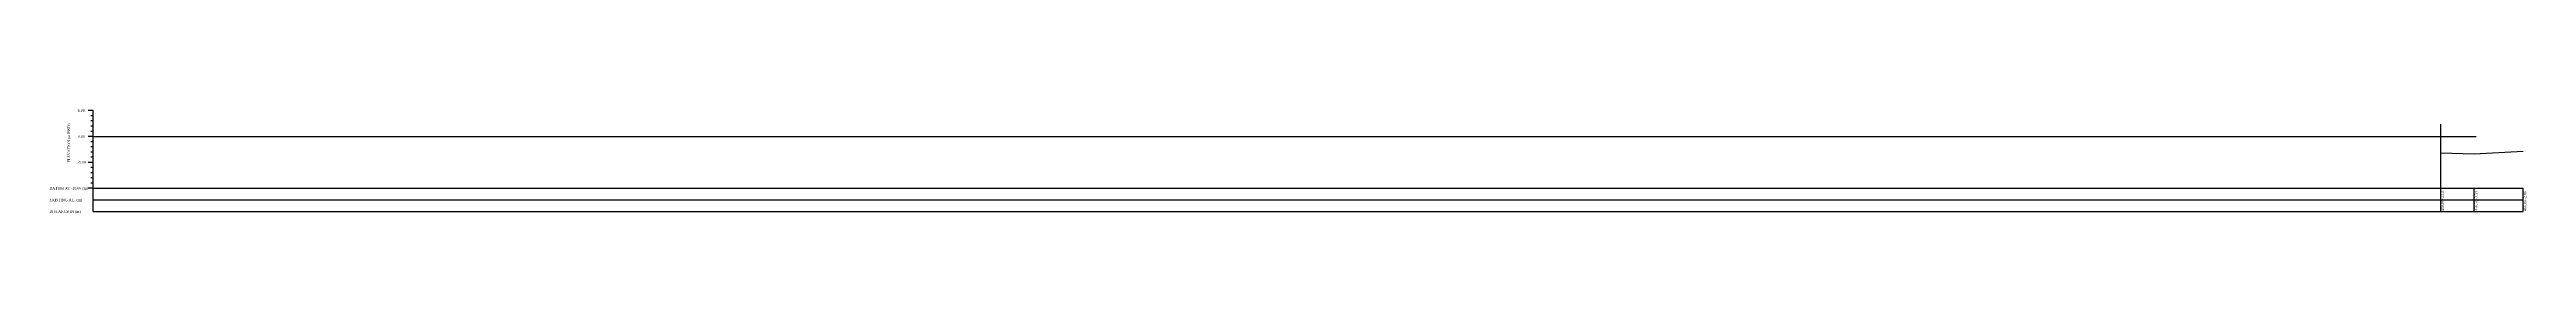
# Model space of a CAD drawing. Header units: metres. Extents: x -148477 to 168932, y -55673 to -2736.
# Drawn here: x -24418.1 to -23938, y -16974.9 to -16954.7 of the extents above; entities that cross this region are included whole.
import ezdxf

# ---------------------------------------------------------------- set-up
doc = ezdxf.new("R2010")
doc.units = ezdxf.units.M
doc.styles.add('liza', font='times.ttf', dxfattribs={"height": 2})

msp = doc.modelspace()

# ---------------------------------------------------------------- linework, layer by layer
at = {"color": 6, "linetype": 'Continuous', "lineweight": -3, "ltscale": 0.5}
for p, q in [((-24409.5914, -16954.9405), (-24410.5914, -16954.9405)), ((-24409.5914, -16955.9405), (-24410.0914, -16955.9405)), ((-24409.5914, -16974.4405), (-24409.5914, -16954.9405)), ((-24409.5914, -16959.9405), (-24410.5914, -16959.9405)), ((-24409.5914, -16956.9405), (-24410.0914, -16956.9405)), ((-24409.5914, -16957.9405), (-24410.0914, -16957.9405)), ((-24409.5914, -16958.9405), (-24410.0914, -16958.9405)), ((-24409.5914, -16960.9405), (-24410.0914, -16960.9405)), ((-24409.5914, -16964.9405), (-24410.5914, -16964.9405)), ((-24409.5914, -16961.9405), (-24410.0914, -16961.9405)), ((-24409.5914, -16962.9405), (-24410.0914, -16962.9405)), ((-24409.5914, -16963.9405), (-24410.0914, -16963.9405)), ((-24409.5914, -16965.9405), (-24410.0914, -16965.9405)), ((-24409.5914, -16969.9405), (-24410.5914, -16969.9405)), ((-24409.5914, -16966.9405), (-24410.0914, -16966.9405)), ((-24409.5914, -16967.9405), (-24410.0914, -16967.9405)), ((-24409.5914, -16968.9405), (-24410.0914, -16968.9405)), ((-24409.5914, -16969.9405), (-23938.5914, -16969.9405)), ((-23954.5914, -16974.4405), (-23954.5914, -16969.9405)), ((-23948.0914, -16974.4405), (-23948.0914, -16969.9405)), ((-23938.5914, -16974.4405), (-23938.5914, -16969.9405)), ((-24409.5914, -16972.1905), (-23938.5914, -16972.1905)), ((-24409.5914, -16974.4405), (-23938.5914, -16974.4405))]:
    msp.add_line(p, q, dxfattribs=at)
at = {"color": 3, "linetype": 'Continuous', "lineweight": -3, "ltscale": 0.5}
for p, q in [((-24409.5914, -16959.9405), (-23947.7247, -16959.9405)), ((-23954.5914, -16969.9405), (-23954.5914, -16957.576))]:
    msp.add_line(p, q, dxfattribs=at)
msp.add_lwpolyline([(-23954.5914, -16963.0705), (-23948.0914, -16963.2805), (-23938.5914, -16962.8005)], dxfattribs=at)

# ---------------------------------------------------------------- texts
at = {"color": 6, "linetype": 'Continuous', "lineweight": -3, "ltscale": 0.5, "char_height": 0.5, "attachment_point": 1, "style": 'liza'}
for s, insert, width in [('5.00', (-24412.5914, -16954.6905), 2), ('0.00', (-24412.5914, -16959.6905), 2), ('-5.00', (-24412.5914, -16964.6905), 2), ('DATUM AT -10.00 (m)', (-24418.0914, -16969.6905), 7.5), ('EXISTING R.L. (m)', (-24418.0914, -16971.9405), 7.5), ('DISTANCE IN (m)', (-24418.0914, -16974.1905), 7.5)]:
    msp.add_mtext(s, dxfattribs=dict(at, insert=insert, width=width))
at = {"color": 6, "linetype": 'Continuous', "lineweight": -3, "ltscale": 0.5, "char_height": 0.5, "attachment_point": 1, "rotation": 90, "style": 'liza'}
for s, insert, width in [('ELEVATION (m PWD)', (-24414.5914, -16964.9405), 10), ('-3.13', (-23954.4914, -16972.0905), 2.15), ('-3.34', (-23947.9914, -16972.0905), 2.15), ('-2.86', (-23938.4914, -16972.0905), 2.15), ('450.00', (-23954.4914, -16974.3405), 2.15), ('456.50', (-23947.9914, -16974.3405), 2.15), ('466.00', (-23938.4914, -16974.3405), 2.15)]:
    msp.add_mtext(s, dxfattribs=dict(at, insert=insert, width=width))

doc.saveas('drawing.dxf')
